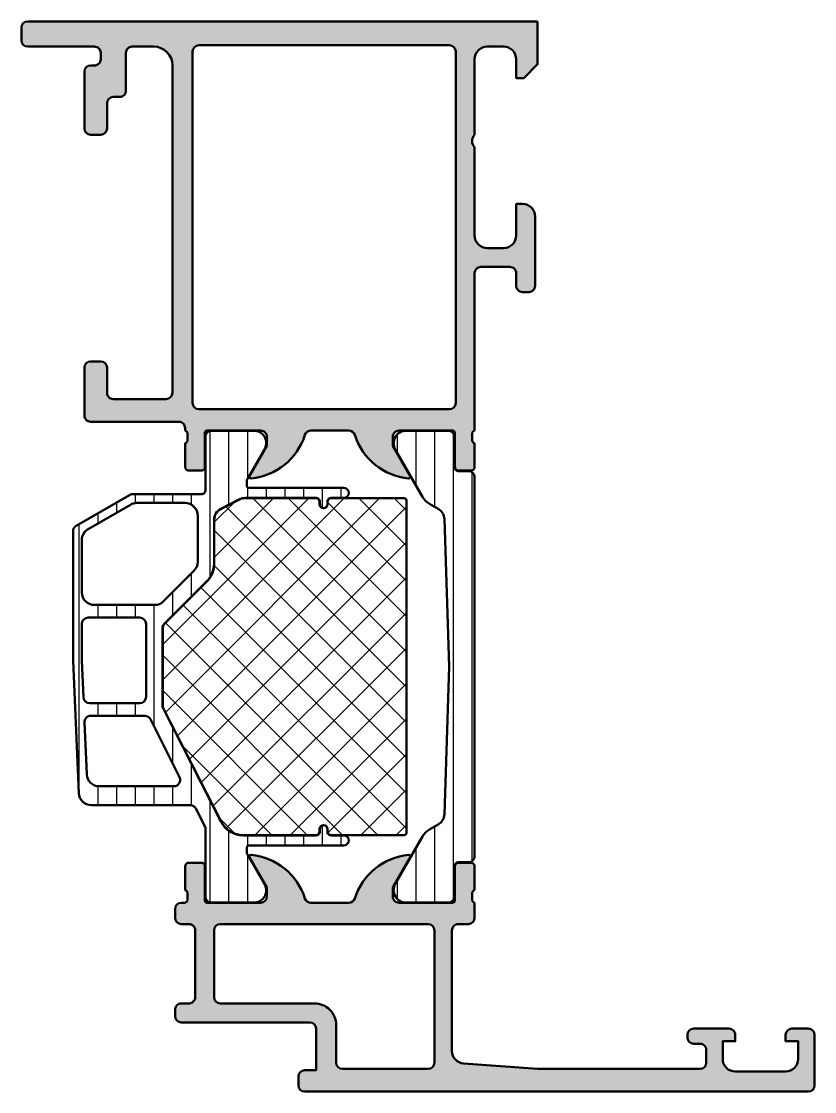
# Model space of a CAD drawing. Extents: x -15 to 48, y 0 to 85.
import ezdxf

# ---------------------------------------------------------------- set-up
doc = ezdxf.new("R2010")
doc.units = 0
for name, color, linetype, lineweight in [('0S-Alu contour', 7, 'Continuous', 50), ('0S-Alu hatch', 252, 'Continuous', 25), ('0S-Plastic contour', 254, 'Continuous', 50), ('0S-Plastic hatch', 253, 'Continuous', 25), ('0S-PT contour', 91, 'Continuous', 50), ('0S-PT hatch', 103, 'Continuous', 25)]:
    doc.layers.add(name, color=color, linetype=linetype, lineweight=lineweight)
pattern_1 = [(90, (0, 0), (-1.4859, 0), [])]

# ---------------------------------------------------------------- blocks, each defined once
blk = doc.blocks.new('357100__DD66930B_CD0A_41D8_B476_58E654B83F54_')
at = {"layer": '0S-Alu hatch'}
h = blk.add_hatch(color=256, dxfattribs=at)
edge = h.paths.add_edge_path()
edge.add_line((26.00010636341089, 84.99992460094055), (-14.49989363658911, 84.9999246009405))
edge.add_arc((-14.49989363658911, 84.49992460094049), 0.5, 90, 180)
edge.add_line((-14.99989363658911, 84.49992460094049), (-14.99989363658911, 83.49992460094055))
edge.add_arc((-14.49989363658911, 83.49992460094055), 0.5, 180, 270)
edge.add_line((-14.49989363658911, 82.99992460094055), (-9.199893636589117, 82.99992460094055))
edge.add_ellipse((-9.19989363658911, 82.49992460094055), major_axis=(-0.5, 0), ratio=1, start_angle=180, end_angle=270.0000000000008, ccw=False)
edge.add_line((-8.699893636589117, 82.49992460094055), (-8.699893636589117, 81.99992460094053))
edge.add_ellipse((-9.1998936365891, 81.99992460094049), major_axis=(-0.4999999999999841, 0), ratio=1, start_angle=89.99999999999818, end_angle=180, ccw=False)
edge.add_line((-9.199893636589117, 81.49992460094052), (-9.499893636589093, 81.49992460094052))
edge.add_arc((-9.499893636589093, 80.99992460094053), 0.5, 90, 180)
edge.add_line((-9.999893636589093, 80.99992460094053), (-9.999893636589105, 76.49992460094055))
edge.add_arc((-9.499893636589105, 76.49992460094055), 0.5, 180, 270)
edge.add_line((-9.499893636589105, 75.99992460094055), (-8.699893636589117, 75.99992460094055))
edge.add_arc((-8.69989363658911, 76.49992460094055), 0.5, 269.9999999999992, 360)
edge.add_line((-8.19989363658911, 76.49992460094055), (-8.19989363658911, 78.49992460094053))
edge.add_ellipse((-7.699893636589094, 78.49992460094053), major_axis=(-0.5000000000000151, 0), ratio=1, start_angle=270.00000000000256, end_angle=360, ccw=False)
edge.add_line((-7.699893636589116, 78.99992460094055), (-7.199893636589116, 78.99992460094055))
edge.add_arc((-7.199893636589102, 79.49992460094055), 0.5, 269.9999999999984, 360)
edge.add_line((-6.699893636589102, 79.49992460094055), (-6.699893636589095, 82.49992460094055))
edge.add_ellipse((-6.199893636589109, 82.49992460094055), major_axis=(-0.4999999999999858, 0), ratio=1, start_angle=269.9999999999984, end_angle=360, ccw=False)
edge.add_line((-6.199893636589095, 82.99992460094055), (-4.499893636589114, 82.99992460094055))
edge.add_ellipse((-4.499893636589122, 81.49992460094052), major_axis=(-1.500000000000013, 0), ratio=1, start_angle=180, end_angle=269.99999999999966, ccw=False)
edge.add_line((-2.999893636589114, 81.49992460094052), (-2.999893636589099, 55.49992460094053))
edge.add_ellipse((-3.499893636589106, 55.49992460094054), major_axis=(-0.5000000000000071, 0), ratio=1, start_angle=90, end_angle=180, ccw=False)
edge.add_line((-3.499893636589106, 54.99992460094053), (-7.699893636589109, 54.99992460094053))
edge.add_ellipse((-7.699893636589113, 55.49992460094053), major_axis=(-0.4999999999999929, 0), ratio=1, start_angle=0, end_angle=90.0000000000004, ccw=False)
edge.add_line((-8.19989363658911, 55.49992460094053), (-8.19989363658911, 57.49992460094053))
edge.add_arc((-8.699893636589122, 57.49992460094053), 0.5000000000000142, 0, 90)
edge.add_line((-8.699893636589122, 57.99992460094054), (-9.499893636589128, 57.99992460094054))
edge.add_arc((-9.499893636589128, 57.49992460094053), 0.5000000000000142, 90, 180)
edge.add_line((-9.999893636589142, 57.49992460094053), (-9.999893636589114, 53.69992460094052))
edge.add_arc((-9.499893636589114, 53.69992460094053), 0.5, 180, 270.0000000000008)
edge.add_line((-9.499893636589105, 53.19992460094053), (-2.499893636589114, 53.19992460094053))
edge.add_ellipse((-2.499893636589109, 52.69992460094054), major_axis=(-0.4999999999999929, 0), ratio=1, start_angle=180, end_angle=270.0000000000005, ccw=False)
edge.add_line((-1.999893636589114, 52.69992460094054), (-1.999893636589121, 52.49962871382433))
edge.add_ellipse((-2.078657906570549, 52.23235304302361), major_axis=(-0.278639721553986, 0), ratio=1, start_angle=178.8354106259022, end_angle=253.5801235805077, ccw=False)
edge.add_line((-1.800075742057877, 52.22668982458181), (-1.800075742057877, 51.7730958245818))
edge.add_ellipse((-2.078943837701035, 51.7674351651047), major_axis=(-0.2789255417371401, 0), ratio=1, start_angle=106.4245945553564, end_angle=181.1628700728938, ccw=False)
edge.add_line((-2.000076742057864, 51.49989182458178), (-2.000076742057864, 49.61988082457328))
edge.add_arc((-1.700076742057852, 49.61988082457328), 0.3000000000000114, 180, 270)
edge.add_line((-1.700076742057852, 49.31988082457327), (-0.7201024230150354, 49.31988082457327))
edge.add_arc((-0.7201024230150637, 49.61988082457326), 0.2999999999999829, 270.0000000000054, 360)
edge.add_line((-0.4201024230150808, 49.61988082457326), (-0.4201024230150808, 52.37987882457328))
edge.add_ellipse((-0.3001024230150728, 52.37987882457328), major_axis=(-0.1200000000000079, 0), ratio=1, start_angle=270.00000000000165, end_angle=360, ccw=False)
edge.add_line((-0.3001024230150762, 52.49987882457329), (3.999923257942143, 52.49987882457329))
edge.add_ellipse((3.999923257942148, 51.99987882457329), major_axis=(-0.4999999999999929, 0), ratio=1, start_angle=180, end_angle=270.0000000000006, ccw=False)
edge.add_line((4.499923257942143, 51.99987882457328), (4.499923257942143, 51.29987882457324))
edge.add_line((4.499923257942143, 51.29987882457324), (3.118427800319793, 48.90705850154571))
edge.add_arc((3.238043042590462, 48.83799860922156), 0.1381197846483, 150.0000000000043, 275.622577550795)
edge.add_arc((2.761700016768358, 53.67648768642077), 4.999999999999703, 275.6225775507939, 342.2520008957134)
edge.add_ellipse((7.999935467568842, 51.99991697154565), major_axis=(-0.5000000000002812, 0), ratio=1, start_angle=270.00000000000284, end_angle=342.2520008957115, ccw=False)
edge.add_line((7.999935467568818, 52.49991697154595), (11.00004532825464, 52.49991697154595))
edge.add_ellipse((11.00004532825464, 51.99991697154596), major_axis=(-0.4999999999999858, 0), ratio=1, start_angle=197.7484163560726, end_angle=269.99999999999983, ccw=False)
edge.add_arc((16.23826856942846, 53.67652583339376), 5.000000000000031, 197.7484163560697, 264.3774224492059)
edge.add_arc((15.76192554360635, 48.83803675619424), 0.1381197846483194, 264.3774224491908, 389.9999999999807)
edge.add_line((15.88154078587705, 48.90709664851836), (14.50004532825464, 51.29991697154595))
edge.add_line((14.50004532825464, 51.29991697154595), (14.50004532825464, 51.99991697154594))
edge.add_ellipse((15.00004532825463, 51.99991697154595), major_axis=(-0.4999999999999929, 0), ratio=1, start_angle=269.9999999999992, end_angle=360, ccw=False)
edge.add_line((15.00004532825464, 52.49991697154595), (19.30007100921186, 52.49991697154595))
edge.add_ellipse((19.30007100921186, 52.37991697154594), major_axis=(-0.1200000000000045, 0), ratio=1, start_angle=180, end_angle=270, ccw=False)
edge.add_line((19.42007100921187, 52.37991697154594), (19.42007100921187, 49.61991897154594))
edge.add_arc((19.72007100921188, 49.61991897154594), 0.3000000000000114, 180, 270)
edge.add_line((19.72007100921188, 49.31991897154593), (20.70004532825463, 49.31991897154593))
edge.add_arc((20.70004532825463, 49.61991897154594), 0.3000000000000114, 270.0000000000007, 360)
edge.add_line((21.00004532825464, 49.61991897154594), (21.00004532825464, 51.49992997155443))
edge.add_ellipse((21.07891242389785, 51.76747331207739), major_axis=(-0.2789255417371669, 0), ratio=1, start_angle=-1.1628700728890067, end_angle=73.57540544463922, ccw=False)
edge.add_line((20.80004432825466, 51.77313397155446), (20.80004432825466, 52.22672797155446))
edge.add_ellipse((21.07891728678492, 52.23236023897751), major_axis=(-0.2789298288741227, 0), ratio=1, start_angle=-73.5876940463574, end_angle=1.1570189082478919, ccw=False)
edge.add_line((21.00010636341089, 52.49992460094053), (21.00010636341089, 64.99992460094052))
edge.add_ellipse((21.50010636341089, 64.99992460094052), major_axis=(-0.4999999999999965, 0), ratio=1, start_angle=269.9999999999996, end_angle=360, ccw=False)
edge.add_line((21.5001063634109, 65.49992460094052), (23.8001063634109, 65.49992460094052))
edge.add_ellipse((23.8001063634109, 64.99992460094052), major_axis=(-0.5, 0), ratio=1, start_angle=180, end_angle=270.0000000000004, ccw=False)
edge.add_line((24.30010636341089, 64.99992460094052), (24.30010636341089, 63.99992460094051))
edge.add_arc((24.80010636341089, 63.99992460094053), 0.4999999999999965, 180, 270.0000000000008)
edge.add_line((24.8001063634109, 63.49992460094053), (25.30010636341089, 63.49992460094053))
edge.add_arc((25.30010636341089, 63.99992460094053), 0.5, 269.9999999999996, 360)
edge.add_line((25.80010636341089, 63.99992460094053), (25.8001063634109, 69.49992460094053))
edge.add_arc((24.8001063634109, 69.49992460094053), 1, 0, 90)
edge.add_line((24.8001063634109, 70.49992460094053), (24.30010636341089, 70.49992460094052))
edge.add_line((24.30010636341089, 70.49992460094052), (24.30010636341089, 67.99992460094053))
edge.add_ellipse((23.3001063634109, 67.99992460094052), major_axis=(-0.9999999999999928, 0), ratio=1, start_angle=89.9999999999996, end_angle=180, ccw=False)
edge.add_line((23.30010636341089, 66.99992460094053), (22.00010636341089, 66.99992460094053))
edge.add_ellipse((22.0001063634109, 67.99992460094055), major_axis=(-1.000000000000014, 0), ratio=1, start_angle=0, end_angle=89.9999999999992, ccw=False)
edge.add_line((21.00010636341089, 67.99992460094053), (21.00010636341089, 74.99992460094053))
edge.add_ellipse((21.52510636341089, 75.49992460094053), major_axis=(-0.7250000000000014, 0), ratio=1, start_angle=-43.6028189727034, end_angle=43.60281897270352, ccw=False)
edge.add_line((21.00010636341089, 75.99992460094053), (21.00010636341089, 81.99992460094053))
edge.add_ellipse((22.00010636341088, 81.99992460094055), major_axis=(-0.9999999999999928, 0), ratio=1, start_angle=269.9999999999996, end_angle=360, ccw=False)
edge.add_line((22.00010636341089, 82.99992460094053), (23.30010636341089, 82.99992460094053))
edge.add_ellipse((23.3001063634109, 81.99992460094055), major_axis=(-0.9999999999999857, 0), ratio=1, start_angle=180, end_angle=270.0000000000004, ccw=False)
edge.add_line((24.30010636341089, 81.99992460094053), (24.30010636341089, 80.49992460094053))
edge.add_line((24.30010636341089, 80.49992460094053), (24.90010636341089, 80.49992460094053))
edge.add_line((24.90010636341089, 80.49992460094053), (26.00010636341089, 81.59992460094054))
edge.add_line((26.00010636341089, 81.59992460094054), (26.00010636341089, 84.99992460094055))
edge = h.paths.add_edge_path()
edge.add_line((-0.8998936365891054, 83.09992460094054), (19.00010636341089, 83.09992460094054))
edge.add_ellipse((19.00010636341089, 82.59992460094053), major_axis=(-0.5, 0), ratio=1, start_angle=180, end_angle=270, ccw=False)
edge.add_line((19.50010636341089, 82.59992460094053), (19.50010636341088, 54.69992460094053))
edge.add_ellipse((19.00010636341088, 54.69992460094053), major_axis=(-0.5, 0), ratio=1, start_angle=90, end_angle=180, ccw=False)
edge.add_line((19.00010636341088, 54.19992460094054), (-0.8998936365890983, 54.19992460094054))
edge.add_ellipse((-0.8998936365890983, 54.69992460094053), major_axis=(-0.5, 0), ratio=1, start_angle=0, end_angle=90, ccw=False)
edge.add_line((-1.399893636589091, 54.69992460094053), (-1.399893636589105, 82.59992460094053))
edge.add_ellipse((-0.8998936365891054, 82.59992460094053), major_axis=(-0.5, 0), ratio=1, start_angle=270, end_angle=360, ccw=False)
at = {"layer": '0S-Alu contour', "color": 7}
for points in [[(-14.99989363658911, 84.49992460094049), (-14.99989363658911, 83.49992460094055)], [(26.00010636341089, 84.99992460094055), (-14.49989363658911, 84.9999246009405)], [(24.30010636341089, 81.99992460094053), (24.30010636341089, 80.49992460094053), (24.90010636341089, 80.49992460094053), (26.00010636341089, 81.59992460094054), (26.00010636341089, 84.99992460094055)], [(-14.49989363658911, 82.99992460094055), (-9.199893636589117, 82.99992460094055)], [(-8.699893636589117, 82.49992460094055), (-8.699893636589117, 81.99992460094053)], [(-6.699893636589102, 79.49992460094055), (-6.699893636589095, 82.49992460094055)], [(-6.199893636589095, 82.99992460094055), (-4.499893636589114, 82.99992460094055)], [(-1.399893636589091, 54.69992460094053), (-1.399893636589105, 82.59992460094053)], [(-0.8998936365891054, 83.09992460094054), (19.00010636341089, 83.09992460094054)], [(19.50010636341089, 82.59992460094053), (19.50010636341088, 54.69992460094053)], [(22.00010636341089, 82.99992460094053), (23.30010636341089, 82.99992460094053)], [(21.00010636341089, 75.99992460094053), (21.00010636341089, 81.99992460094053)], [(-9.999893636589093, 80.99992460094053), (-9.999893636589105, 76.49992460094055)], [(-9.199893636589117, 81.49992460094052), (-9.499893636589093, 81.49992460094052)], [(-2.999893636589114, 81.49992460094052), (-2.999893636589099, 55.49992460094053)], [(-8.19989363658911, 76.49992460094055), (-8.19989363658911, 78.49992460094053)], [(-7.699893636589116, 78.99992460094055), (-7.199893636589116, 78.99992460094055)], [(-9.499893636589105, 75.99992460094055), (-8.699893636589117, 75.99992460094055)], [(21.00010636341089, 67.99992460094053), (21.00010636341089, 74.99992460094053)], [(24.8001063634109, 70.49992460094053), (24.30010636341089, 70.49992460094052), (24.30010636341089, 67.99992460094053)], [(25.80010636341089, 63.99992460094053), (25.8001063634109, 69.49992460094053)], [(23.30010636341089, 66.99992460094053), (22.00010636341089, 66.99992460094053)], [(21.5001063634109, 65.49992460094052), (23.8001063634109, 65.49992460094052)], [(21.00010636341089, 52.49992460094053), (21.00010636341089, 64.99992460094052)], [(24.30010636341089, 64.99992460094052), (24.30010636341089, 63.99992460094051)], [(24.8001063634109, 63.49992460094053), (25.30010636341089, 63.49992460094053)], [(-8.699893636589122, 57.99992460094054), (-9.499893636589128, 57.99992460094054)], [(-9.999893636589142, 57.49992460094053), (-9.999893636589114, 53.69992460094052)], [(-8.19989363658911, 55.49992460094053), (-8.19989363658911, 57.49992460094053)], [(-3.499893636589106, 54.99992460094053), (-7.699893636589109, 54.99992460094053)], [(19.00010636341088, 54.19992460094054), (-0.8998936365890985, 54.19992460094054)], [(-9.499893636589105, 53.19992460094053), (-2.499893636589114, 53.19992460094053)], [(-1.999893636589114, 52.69992460094054), (-1.999893636589121, 52.49962871382433)], [(-1.800075742057877, 52.22668982458181), (-1.800075742057877, 51.7730958245818)], [(-0.4201024230150808, 49.61988082457326), (-0.4201024230150808, 52.37987882457328)], [(-0.3001024230150762, 52.49987882457329), (3.999923257942143, 52.49987882457329)], [(4.499923257942143, 51.99987882457328), (4.499923257942143, 51.29987882457324), (3.118427800319793, 48.90705850154571)], [(7.999935467568818, 52.49991697154595), (11.00004532825464, 52.49991697154595)], [(15.88154078587705, 48.90709664851836), (14.50004532825464, 51.29991697154595), (14.50004532825464, 51.99991697154594)], [(15.00004532825464, 52.49991697154595), (19.30007100921186, 52.49991697154595)], [(19.42007100921187, 52.37991697154594), (19.42007100921187, 49.61991897154594)], [(20.80004432825466, 51.77313397155446), (20.80004432825466, 52.22672797155446)], [(-2.000076742057864, 51.49989182458178), (-2.000076742057864, 49.61988082457328)], [(21.00004532825464, 49.61991897154594), (21.00004532825464, 51.49992997155443)], [(-1.700076742057852, 49.31988082457327), (-0.7201024230150354, 49.31988082457327)], [(19.72007100921188, 49.31991897154593), (20.70004532825463, 49.31991897154593)]]:
    blk.add_lwpolyline(points, dxfattribs=at)
for centre, radius, start, end in [((-14.49989363658911, 84.49992460094049), 0.5, 90, 180), ((-14.49989363658911, 83.49992460094055), 0.5, 180, 270), ((-9.499893636589093, 80.99992460094053), 0.5, 90, 180), ((-7.199893636589102, 79.49992460094055), 0.5, 269.9999999999984, 0), ((-9.499893636589105, 76.49992460094055), 0.5, 180, 270), ((-8.69989363658911, 76.49992460094055), 0.5, 269.9999999999992, 0), ((24.8001063634109, 69.49992460094053), 1, 0, 90), ((24.80010636341089, 63.99992460094053), 0.4999999999999965, 180, 270.0000000000008), ((25.30010636341089, 63.99992460094053), 0.5, 269.9999999999996, 0), ((-9.499893636589128, 57.49992460094053), 0.5000000000000142, 90, 180), ((-8.699893636589122, 57.49992460094053), 0.5000000000000142, 0, 90), ((-9.499893636589114, 53.69992460094053), 0.5, 180, 270.0000000000008), ((2.761700016768358, 53.67648768642077), 4.999999999999703, 275.6225775507939, 342.2520008957134), ((16.23826856942846, 53.67652583339376), 5.000000000000031, 197.7484163560697, 264.3774224492059), ((-1.700076742057852, 49.61988082457328), 0.3000000000000114, 180, 270), ((-0.7201024230150637, 49.61988082457326), 0.2999999999999829, 270.0000000000054, 0), ((19.72007100921188, 49.61991897154594), 0.3000000000000114, 180, 270), ((20.70004532825463, 49.61991897154594), 0.3000000000000114, 270.0000000000007, 0), ((3.238043042590462, 48.83799860922156), 0.1381197846483, 150.0000000000043, 275.622577550795), ((15.76192554360635, 48.83803675619424), 0.1381197846483194, 264.3774224491908, 29.99999999998067)]:
    blk.add_arc(centre, radius, start, end, dxfattribs=at)
at = {"layer": '0S-Alu contour', "color": 7, "extrusion": (0, 0, -1)}
for centre, radius, start, end in [((9.19989363658911, 82.49992460094055), 0.5, 89.9999999999992, 180), ((6.199893636589109, 82.49992460094055), 0.4999999999999858, 0, 90.0000000000016), ((4.499893636589122, 81.49992460094052), 1.500000000000014, 90.00000000000033, 180), ((0.8998936365891054, 82.59992460094053), 0.5, 0, 90), ((-19.00010636341089, 82.59992460094053), 0.5, 90, 180), ((-22.00010636341088, 81.99992460094055), 0.9999999999999928, 0, 90.0000000000004), ((-23.3001063634109, 81.99992460094055), 0.9999999999999857, 89.99999999999959, 180), ((9.1998936365891, 81.99992460094049), 0.4999999999999841, 180, 270.0000000000018), ((7.699893636589094, 78.49992460094053), 0.5000000000000151, 0, 89.99999999999746), ((-21.52510636341089, 75.49992460094053), 0.7250000000000015, 316.3971810272965, 43.6028189727035), ((-22.0001063634109, 67.99992460094055), 1.000000000000014, 270.0000000000008, 0), ((-23.3001063634109, 67.99992460094052), 0.9999999999999928, 180, 270.0000000000004), ((-21.50010636341089, 64.99992460094052), 0.4999999999999965, 0, 90.0000000000004), ((-23.8001063634109, 64.99992460094052), 0.5, 89.99999999999959, 180), ((7.699893636589113, 55.49992460094053), 0.4999999999999929, 269.9999999999996, 0), ((3.499893636589106, 55.49992460094054), 0.5000000000000071, 180, 270), ((0.8998936365890983, 54.69992460094053), 0.5, 270, 0), ((-19.00010636341088, 54.69992460094053), 0.5, 180, 270), ((2.499893636589109, 52.69992460094054), 0.4999999999999929, 89.99999999999947, 180), ((2.078657906570549, 52.23235304302361), 0.278639721553986, 106.4198764194923, 181.1645893740978), ((0.3001024230150728, 52.37987882457328), 0.1200000000000079, 0, 89.99999999999834), ((-3.999923257942148, 51.99987882457329), 0.4999999999999929, 89.99999999999939, 180), ((-7.999935467568842, 51.99991697154565), 0.5000000000002812, 17.74799910428849, 89.99999999999714), ((-11.00004532825464, 51.99991697154596), 0.4999999999999858, 90.00000000000018, 162.2515836439274), ((-15.00004532825463, 51.99991697154595), 0.4999999999999929, 0, 90.00000000000081), ((-19.30007100921186, 52.37991697154594), 0.1200000000000045, 90, 180), ((-21.07891728678492, 52.23236023897751), 0.2789298288741227, 358.8429810917521, 73.5876940463574), ((2.078943837701035, 51.7674351651047), 0.2789255417371401, 178.8371299271062, 253.5754054446436), ((-21.07891242389785, 51.76747331207739), 0.2789255417371669, 286.4245945553608, 1.162870072889045)]:
    blk.add_arc(centre, radius, start, end, dxfattribs=at)
blk = doc.blocks.new('345330__4D8AAA7A_143F_4A86_B534_A3B412349FB0_')
at = {"layer": '0S-Alu hatch'}
h = blk.add_hatch(color=256, dxfattribs=at)
edge = h.paths.add_edge_path()
edge.add_arc((-2.299999997731219, 5.999954324626699), 0.5, 180, 270)
edge.add_line((-2.299999997731219, 5.499954324626699), (7.900000002268782, 5.499954324626699))
edge.add_ellipse((7.900000002268781, 4.999954324626698), major_axis=(-0.5000000000000009, 0), ratio=1, start_angle=180, end_angle=269.9999999999999, ccw=False)
edge.add_line((8.400000002268783, 4.999954324626699), (8.400000002268769, 1.699954324626716))
edge.add_line((8.400000002268769, 1.699954324626716), (7.500000002268762, 1.699954324626688))
edge.add_arc((7.500000002268762, 1.199954324626702), 0.4999999999999858, 90, 180)
edge.add_line((7.000000002268777, 1.199954324626702), (7.000000002268777, 0.4999543246266996))
edge.add_arc((7.500000002268784, 0.4999543246267067), 0.5000000000000071, 180, 269.9999999999992)
edge.add_line((7.500000002268777, -4.56753733005e-05), (47.50000000226878, -4.56753733005e-05))
edge.add_arc((47.50000000226878, 0.4999543246267013), 0.5000000000000018, 270, 360)
edge.add_line((48.00000000226877, 0.4999543246267013), (48.00000000226877, 4.499954324626699))
edge.add_arc((47.50000000226878, 4.499954324626701), 0.5, 0, 90)
edge.add_line((47.50000000226878, 4.999954324626701), (46.20000000226877, 4.999954324626699))
edge.add_arc((46.20000000226878, 4.499954324626703), 0.4999999999999965, 90.00000000000081, 180)
edge.add_line((45.70000000226878, 4.499954324626703), (45.70000000226878, 3.999954324626699))
edge.add_line((45.70000000226878, 3.999954324626699), (46.70000000226878, 3.999954324626699))
edge.add_line((46.70000000226878, 3.999954324626699), (46.70000000226878, 2.599954324626708))
edge.add_ellipse((45.70000000226879, 2.599954324626704), major_axis=(-0.9999999999999928, 0), ratio=1, start_angle=90, end_angle=180, ccw=False)
edge.add_line((45.70000000226879, 1.599954324626708), (41.70000000226878, 1.599954324626708))
edge.add_ellipse((41.70000000226877, 2.5999543246267), major_axis=(-0.999999999999992, 0), ratio=1, start_angle=0, end_angle=90.0000000000004, ccw=False)
edge.add_line((40.70000000226878, 2.599954324626699), (40.70000000226878, 3.999954324626699))
edge.add_line((40.70000000226878, 3.999954324626699), (41.70000000226878, 3.999954324626699))
edge.add_line((41.70000000226878, 3.999954324626699), (41.70000000226878, 4.499954324626699))
edge.add_arc((41.20000000226879, 4.499954324626692), 0.4999999999999929, 0, 90.00000000000081)
edge.add_line((41.20000000226878, 4.999954324626685), (38.40000000226878, 4.999954324626713))
edge.add_arc((38.4000000022688, 4.499954324626699), 0.5000000000000142, 90.0000000000016, 180)
edge.add_line((37.90000000226878, 4.499954324626699), (37.90000000226878, 4.299954324626696))
edge.add_arc((38.40000000226878, 4.299954324626696), 0.5, 180, 270)
edge.add_line((38.40000000226878, 3.799954324626696), (38.90000000226878, 3.799954324626696))
edge.add_ellipse((38.90000000226879, 3.299954324626702), major_axis=(-0.4999999999999947, 0), ratio=1, start_angle=180, end_angle=270.0000000000008, ccw=False)
edge.add_line((39.40000000226878, 3.299954324626696), (39.40000000226878, 2.299954324626696))
edge.add_ellipse((38.90000000226878, 2.299954324626717), major_axis=(-0.5000000000000071, 0), ratio=1, start_angle=90, end_angle=180, ccw=False)
edge.add_line((38.90000000226878, 1.79995432462671), (26.00000000226871, 1.799954324626725))
edge.add_line((26.00000000226871, 1.799954324626725), (20.12666855923272, 2.231816930732279))
edge.add_ellipse((20.20000000226877, 3.229124556022594), major_axis=(-0.9999999999999788, 0), ratio=1, start_angle=0, end_angle=85.7946429982913, ccw=False)
edge.add_line((19.20000000226879, 3.229124556022593), (19.20000000226877, 12.79995432462669))
edge.add_ellipse((19.7000000022688, 12.79995432462668), major_axis=(-0.5000000000000285, 0), ratio=1, start_angle=269.9999999999984, end_angle=360, ccw=False)
edge.add_line((19.70000000226881, 13.29995432462671), (20.5000000022688, 13.29995432462671))
edge.add_arc((20.50000000226879, 13.79995432462671), 0.4999999999999965, 270.0000000000012, 360)
edge.add_line((21.00000000226879, 13.79995432462671), (21.00000000226879, 14.99999999690097))
edge.add_ellipse((21.07883644970615, 15.26752059192881), major_axis=(-0.2788950594911843, 0), ratio=1, start_angle=-1.1645893740972042, end_angle=73.58012358050638, ccw=False)
edge.add_line((20.799999, 15.27318899999148), (20.799999, 15.72678299999149))
edge.add_ellipse((21.07886709564317, 15.73244365946855), major_axis=(-0.2789255417371436, 0), ratio=1, start_angle=-73.57540544464308, end_angle=1.1628700728883814, ccw=False)
edge.add_line((20.99999999999999, 15.99998699999149), (21, 17.87999799999999))
edge.add_arc((20.7, 17.879998), 0.3000000000000007, 0, 90)
edge.add_line((20.7, 18.179998), (19.72002568095722, 18.179998))
edge.add_arc((19.72002568095722, 17.87999799999999), 0.3000000000000114, 90.00000000000067, 180)
edge.add_line((19.42002568095721, 17.87999799999999), (19.42002568095722, 15.12))
edge.add_ellipse((19.30002568095722, 15.11999999999999), major_axis=(-0.120000000000001, 0), ratio=1, start_angle=90, end_angle=180, ccw=False)
edge.add_line((19.30002568095721, 14.99999999999999), (15.00000000000001, 15))
edge.add_ellipse((15, 15.5), major_axis=(-0.5000000000000018, 0), ratio=1, start_angle=0, end_angle=90.00000000000063, ccw=False)
edge.add_line((14.5, 15.5), (14.49999999999999, 16.19999999999999))
edge.add_line((14.49999999999999, 16.19999999999999), (15.88149545762236, 18.59282032302756))
edge.add_arc((15.7618802153517, 18.66188021535171), 0.1381197846482991, 329.999999999999, 455.6225775507923)
edge.add_arc((16.23822324117372, 13.82339113815215), 5.000000000000035, 95.62257755079254, 162.2515836439288)
edge.add_ellipse((10.99999999999992, 15.49999999999996), major_axis=(-0.4999999999999589, 0), ratio=1, start_angle=90.00000000000978, end_angle=162.2515836439403, ccw=False)
edge.add_line((11, 15), (8.000000000000007, 14.99999999999999))
edge.add_ellipse((8.000000000000021, 15.50000000000005), major_axis=(-0.5000000000000658, 0), ratio=1, start_angle=17.748416356069697, end_angle=89.9999999999983, ccw=False)
edge.add_arc((2.761776758826194, 13.82339113815223), 4.99999999999996, 17.74841635607022, 84.37742244920626)
edge.add_arc((3.238119784648304, 18.6618802153517), 0.1381197846483025, 84.37742244920538, 209.999999999995)
edge.add_line((3.118504542377632, 18.59282032302755), (4.499999999999992, 16.19999999999999))
edge.add_line((4.499999999999992, 16.19999999999999), (4.499999999999992, 15.50000000000002))
edge.add_ellipse((3.999999999999976, 15.50000000000001), major_axis=(-0.500000000000016, 0), ratio=1, start_angle=90.00000000000182, end_angle=180, ccw=False)
edge.add_line((3.999999999999992, 15), (-0.3000103641063774, 15))
edge.add_ellipse((-0.3000103641063769, 15.12), major_axis=(-0.1200000000000045, 0), ratio=1, start_angle=0, end_angle=89.99999999999977, ccw=False)
edge.add_line((-0.420010364106382, 15.12), (-0.4200103641063464, 17.88003574261858))
edge.add_arc((-0.720010364106372, 17.88003574261856), 0.3000000000000256, 0, 90.00000000000541)
edge.add_line((-0.7200103641064004, 18.18003574261858), (-1.699984683149146, 18.18003574261859))
edge.add_arc((-1.699984683149125, 17.88003574261857), 0.3000000000000185, 90.00000000000406, 180)
edge.add_line((-1.999984683149143, 17.88003574261857), (-1.999984683149165, 16.00002474261007))
edge.add_ellipse((-2.078851778792339, 15.73248140208711), major_axis=(-0.2789255417371697, 0), ratio=1, start_angle=178.8371299271148, end_angle=253.57540544464518, ccw=False)
edge.add_line((-1.79998368314915, 15.72682074261006), (-1.79998368314915, 15.2732267426101))
edge.add_ellipse((-2.078883394668602, 15.26752665095756), major_axis=(-0.2789579540548727, 0), ratio=1, start_angle=106.4261227247847, end_angle=181.1708356793903, ccw=False)
edge.add_line((-1.999999997731237, 14.99995432462671), (-2.299999997731219, 14.99995432462671))
edge.add_arc((-2.299999997731212, 14.4999543246267), 0.5000000000000071, 90.00000000000081, 180)
edge.add_line((-2.799999997731219, 14.4999543246267), (-2.799999997731205, 13.79995432462669))
edge.add_arc((-2.299999997731227, 13.79995432462669), 0.4999999999999787, 180, 269.9999999999992)
edge.add_line((-2.299999997731234, 13.29995432462671), (-1.699999997731225, 13.29995432462671))
edge.add_ellipse((-1.699999997731224, 12.79995432462672), major_axis=(-0.4999999999999841, 0), ratio=1, start_angle=180, end_angle=270.0000000000001, ccw=False)
edge.add_line((-1.199999997731239, 12.79995432462672), (-1.199999997731211, 7.499954324626713))
edge.add_ellipse((-1.699999997731239, 7.499954324626727), major_axis=(-0.5000000000000283, 0), ratio=1, start_angle=89.9999999999967, end_angle=180, ccw=False)
edge.add_line((-1.699999997731268, 6.999954324626699), (-2.299999997731234, 6.999954324626699))
edge.add_arc((-2.299999997731248, 6.499954324626713), 0.4999999999999858, 89.99999999999837, 180)
edge.add_line((-2.799999997731234, 6.499954324626713), (-2.799999997731219, 5.999954324626699))
edge = h.paths.add_edge_path()
edge.add_line((0.8000000022687601, 13.29995432462671), (17.30000000226878, 13.29995432462669))
edge.add_ellipse((17.30000000226878, 12.79995432462669), major_axis=(-0.5, 0), ratio=1, start_angle=180, end_angle=270, ccw=False)
edge.add_line((17.80000000226878, 12.79995432462669), (17.80000000226878, 2.299954324626696))
edge.add_ellipse((17.30000000226878, 2.299954324626696), major_axis=(-0.5, 0), ratio=1, start_angle=90, end_angle=180, ccw=False)
edge.add_line((17.30000000226878, 1.799954324626696), (10.50000000226879, 1.799954324626696))
edge.add_ellipse((10.50000000226879, 2.29995432462671), major_axis=(-0.5000000000000142, 0), ratio=1, start_angle=0, end_angle=90, ccw=False)
edge.add_line((10.00000000226878, 2.29995432462671), (10.00000000226879, 5.299954324626702))
edge.add_arc((8.300000002268796, 5.299954324626702), 1.699999999999995, 0, 90.00000000000024)
edge.add_line((8.300000002268789, 6.999954324626699), (0.8000000022687743, 6.999954324626713))
edge.add_ellipse((0.8000000022687743, 7.499954324626713), major_axis=(-0.5, 0), ratio=1, start_angle=0, end_angle=90, ccw=False)
edge.add_line((0.3000000022687743, 7.499954324626713), (0.3000000022687601, 12.7999543246267))
edge.add_ellipse((0.8000000022687672, 12.7999543246267), major_axis=(-0.5000000000000071, 0), ratio=1, start_angle=270.0000000000008, end_angle=360, ccw=False)
at = {"layer": '0S-Alu contour', "color": 7}
for points in [[(-1.999984683149143, 17.88003574261857), (-1.999984683149165, 16.00002474261007)], [(-0.7200103641064004, 18.18003574261858), (-1.699984683149146, 18.18003574261859)], [(-0.420010364106382, 15.12), (-0.4200103641063464, 17.88003574261858)], [(3.118504542377632, 18.59282032302755), (4.499999999999992, 16.19999999999999), (4.499999999999992, 15.50000000000002)], [(14.5, 15.5), (14.49999999999999, 16.19999999999999), (15.88149545762236, 18.59282032302756)], [(19.42002568095721, 17.87999799999999), (19.42002568095722, 15.12)], [(20.7, 18.179998), (19.72002568095722, 18.179998)], [(20.99999999999999, 15.99998699999149), (21, 17.87999799999999)], [(-1.79998368314915, 15.72682074261006), (-1.79998368314915, 15.2732267426101)], [(20.799999, 15.27318899999148), (20.799999, 15.72678299999149)], [(-2.799999997731219, 14.4999543246267), (-2.799999997731205, 13.79995432462669)], [(-1.999999997731237, 14.99995432462671), (-2.299999997731219, 14.99995432462671)], [(3.999999999999992, 15), (-0.3000103641063774, 15)], [(11, 15), (8.000000000000007, 14.99999999999999)], [(19.30002568095721, 14.99999999999999), (15.00000000000001, 15)], [(21.00000000226879, 13.79995432462671), (21.00000000226879, 14.99999999690097)], [(-2.299999997731234, 13.29995432462671), (-1.699999997731225, 13.29995432462671)], [(-1.199999997731239, 12.79995432462672), (-1.199999997731211, 7.499954324626713)], [(0.3000000022687743, 7.499954324626713), (0.3000000022687601, 12.7999543246267)], [(0.8000000022687601, 13.29995432462671), (17.30000000226878, 13.29995432462669)], [(17.80000000226878, 12.79995432462669), (17.80000000226878, 2.299954324626696)], [(19.20000000226879, 3.229124556022593), (19.20000000226877, 12.79995432462669)], [(19.70000000226881, 13.29995432462671), (20.5000000022688, 13.29995432462671)], [(-1.699999997731268, 6.999954324626699), (-2.299999997731234, 6.999954324626699)], [(8.300000002268789, 6.999954324626699), (0.8000000022687741, 6.999954324626713)], [(-2.799999997731234, 6.499954324626713), (-2.799999997731219, 5.999954324626699)], [(-2.299999997731219, 5.499954324626699), (7.900000002268782, 5.499954324626699)], [(10.00000000226878, 2.29995432462671), (10.00000000226879, 5.299954324626702)], [(8.400000002268783, 4.999954324626699), (8.400000002268769, 1.699954324626716), (7.500000002268762, 1.699954324626688)], [(37.90000000226878, 4.499954324626699), (37.90000000226878, 4.299954324626696)], [(41.20000000226878, 4.999954324626685), (38.40000000226878, 4.999954324626713)], [(40.70000000226878, 2.599954324626699), (40.70000000226878, 3.999954324626699), (41.70000000226878, 3.999954324626699), (41.70000000226878, 4.499954324626699)], [(45.70000000226878, 4.499954324626703), (45.70000000226878, 3.999954324626699), (46.70000000226878, 3.999954324626699), (46.70000000226878, 2.599954324626708)], [(47.50000000226878, 4.999954324626701), (46.20000000226877, 4.999954324626699)], [(48.00000000226877, 0.4999543246267013), (48.00000000226877, 4.499954324626699)], [(38.40000000226878, 3.799954324626696), (38.90000000226878, 3.799954324626696)], [(39.40000000226878, 3.299954324626696), (39.40000000226878, 2.299954324626696)], [(17.30000000226878, 1.799954324626696), (10.50000000226879, 1.799954324626696)], [(38.90000000226878, 1.79995432462671), (26.00000000226871, 1.799954324626725), (20.12666855923272, 2.231816930732279)], [(7.000000002268777, 1.199954324626702), (7.000000002268777, 0.4999543246266996)], [(45.70000000226879, 1.599954324626708), (41.70000000226878, 1.599954324626708)], [(7.500000002268777, -4.56753733005e-05), (47.50000000226878, -4.56753733005e-05)]]:
    blk.add_lwpolyline(points, dxfattribs=at)
for centre, radius, start, end in [((3.238119784648304, 18.6618802153517), 0.1381197846483025, 84.37742244920538, 209.999999999995), ((2.761776758826194, 13.82339113815223), 4.99999999999996, 17.74841635607022, 84.37742244920626), ((16.23822324117372, 13.82339113815215), 5.000000000000035, 95.62257755079254, 162.2515836439288), ((15.7618802153517, 18.66188021535171), 0.1381197846482991, 329.999999999999, 95.62257755079234), ((-1.699984683149125, 17.88003574261857), 0.3000000000000185, 90.00000000000406, 180), ((-0.720010364106372, 17.88003574261856), 0.3000000000000256, 0, 90.00000000000541), ((19.72002568095722, 17.87999799999999), 0.3000000000000114, 90.00000000000067, 180), ((20.7, 17.879998), 0.3000000000000007, 0, 90), ((-2.299999997731212, 14.4999543246267), 0.5000000000000071, 90.00000000000081, 180), ((-2.299999997731227, 13.79995432462669), 0.4999999999999787, 180, 269.9999999999992), ((20.50000000226879, 13.79995432462671), 0.4999999999999965, 270.0000000000012, 0), ((-2.299999997731248, 6.499954324626713), 0.4999999999999858, 89.99999999999837, 180), ((8.300000002268796, 5.299954324626702), 1.699999999999995, 0, 90.00000000000024), ((-2.299999997731219, 5.999954324626699), 0.5, 180, 270), ((38.4000000022688, 4.499954324626699), 0.5000000000000142, 90.0000000000016, 180), ((38.40000000226878, 4.299954324626696), 0.5, 180, 270), ((41.20000000226879, 4.499954324626692), 0.4999999999999929, 0, 90.00000000000081), ((46.20000000226878, 4.499954324626703), 0.4999999999999965, 90.00000000000081, 180), ((47.50000000226878, 4.499954324626701), 0.5, 0, 90), ((7.500000002268762, 1.199954324626702), 0.4999999999999858, 90, 180), ((7.500000002268784, 0.4999543246267067), 0.5000000000000071, 180, 269.9999999999992), ((47.50000000226878, 0.4999543246267013), 0.5000000000000018, 270, 0)]:
    blk.add_arc(centre, radius, start, end, dxfattribs=at)
at = {"layer": '0S-Alu contour', "color": 7, "extrusion": (0, 0, -1)}
for centre, radius, start, end in [((2.078851778792339, 15.73248140208711), 0.2789255417371697, 106.4245945553548, 181.1628700728853), ((-3.999999999999976, 15.50000000000001), 0.500000000000016, 180, 269.9999999999982), ((-8.000000000000021, 15.50000000000005), 0.5000000000000658, 270.0000000000017, 342.2515836439303), ((-10.99999999999992, 15.49999999999996), 0.4999999999999589, 197.7484163560598, 269.9999999999902), ((-15, 15.5), 0.5000000000000018, 269.9999999999994, 0), ((-21.07886709564317, 15.73244365946855), 0.2789255417371436, 358.8371299271116, 73.57540544464322), ((2.078883394668602, 15.26752665095756), 0.2789579540548727, 178.8291643206097, 253.5738772752153), ((0.3000103641063769, 15.12), 0.1200000000000045, 270.0000000000002, 0), ((-19.30002568095722, 15.11999999999999), 0.120000000000001, 180, 270), ((-21.07883644970615, 15.26752059192881), 0.2788950594911843, 286.4198764194936, 1.164589374097237), ((1.699999997731224, 12.79995432462672), 0.4999999999999841, 89.99999999999991, 180), ((-0.8000000022687672, 12.7999543246267), 0.5000000000000071, 0, 89.9999999999992), ((-17.30000000226878, 12.79995432462669), 0.5, 90, 180), ((-19.7000000022688, 12.79995432462668), 0.5000000000000285, 0, 90.0000000000016), ((1.699999997731239, 7.499954324626727), 0.5000000000000283, 180, 270.0000000000033), ((-0.8000000022687743, 7.499954324626713), 0.5, 270, 0), ((-7.900000002268781, 4.999954324626698), 0.5000000000000009, 90.0000000000001, 180), ((-38.90000000226879, 3.299954324626702), 0.4999999999999947, 89.9999999999992, 180), ((-20.20000000226877, 3.229124556022594), 0.9999999999999788, 274.2053570017087, 0), ((-41.70000000226877, 2.5999543246267), 0.999999999999992, 269.9999999999996, 0), ((-45.70000000226879, 2.599954324626704), 0.9999999999999928, 180, 270), ((-10.50000000226879, 2.29995432462671), 0.5000000000000142, 270, 0), ((-17.30000000226878, 2.299954324626696), 0.5, 180, 270), ((-38.90000000226878, 2.299954324626717), 0.5000000000000071, 180, 270)]:
    blk.add_arc(centre, radius, start, end, dxfattribs=at)
blk = doc.blocks.new('244381__E14C4DAB_2936_4FAC_96CA_BA2B22EE0572___BB3AE65B_B4D3_4299_A65D_F165C3F21C89_')
at = {"layer": '0S-Plastic hatch'}
h = blk.add_hatch(dxfattribs=at)
h.set_pattern_fill('ANSI31', color=256, scale=0.4680000000000001, angle=45, style=0)
h.set_pattern_definition(pattern_1)
edge = h.paths.add_edge_path()
edge.add_line((-6.415970436409914, 47.38300507249983), (-10.64994503262529, 44.93851869963278))
edge.add_arc((-10.39994503262541, 44.50550599774039), 0.5000000000000941, 119.9999999999768, 180)
edge.add_line((-10.89994503262551, 44.50550599774039), (-10.89994503262551, 34.20187514482569))
edge.add_line((-10.89994503262551, 34.20187514482569), (-10.44170151195215, 23.70637298324209))
edge.add_arc((-9.442653290370458, 23.74999237060745), 0.9999999999998387, 182.5000000000017, 270.0000000000061)
edge.add_line((-9.442653290370352, 22.74999237060761), (-1.582449368332795, 22.7499923706076))
edge.add_ellipse((-1.582449368332762, 22.24999237060778), major_axis=(-0.4999999999998224, 0), ratio=1, start_angle=207.0072193886976, end_angle=270.0000000000038, ccw=False)
edge.add_line((-1.136974711653984, 22.47704375302318), (-0.4219590108659972, 21.07418343814556))
edge.add_ellipse((-0.6892438048734401, 20.93795260869634), major_axis=(-0.3000000000000417, 0), ratio=1, start_angle=179.9920113084649, end_angle=207.0072193886795, ccw=False)
edge.add_line((-0.3892438077894624, 20.93791078000541), (-0.3900006170636843, 15.50999098766913))
edge.add_arc((0.1099953603749313, 15.50998834804405), 0.4999959774455833, 179.9996975182267, 270.0003024811859)
edge.add_line((0.1099980000000044, 15.00999237060544), (3.586539498099476, 15.00999237060544))
edge.add_arc((3.444228849108128, 15.99981044532829), 0.9999960709244732, 278.1816080518995, 392.7270160998407)
edge.add_line((4.285481498099471, 16.54044537060544), (2.966964645140826, 18.82418386359544))
edge.add_ellipse((3.399977361871231, 19.07418383789501), major_axis=(-0.5000000000000293, 0), ratio=1, start_angle=0.001175055589214935, end_angle=29.999996599344, ccw=False)
edge.add_line((2.899977361976354, 19.07417358360055), (2.900054967374494, 19.34999237018064))
edge.add_ellipse((3.100054967587945, 19.34999237039416), major_axis=(-0.2000000002134512, 0), ratio=1, start_angle=270.0000000612014, end_angle=360, ccw=False)
edge.add_line((3.100054967374312, 19.54999237060761), (10.60005496737448, 19.54999237060762))
edge.add_arc((10.60005496737451, 19.94999237060762), 0.3999999999999986, 269.9999999999959, 449.9999999999959)
edge.add_line((10.60005496737454, 20.34999237060763), (9.600054967374597, 20.34999237060761))
edge.add_ellipse((9.600054967374492, 20.64999237060756), major_axis=(-0.2999999999999474, 0), ratio=1, start_angle=0, end_angle=90.00000000002012, ccw=False)
edge.add_line((9.300054967374543, 20.64999237060756), (9.300054967374585, 20.84999237060762))
edge.add_arc((9.000054967374545, 20.84999237060761), 0.3000000000000398, 0, 180)
edge.add_line((8.700054967374506, 20.84999237060761), (8.700054967374506, 20.64999237060761))
edge.add_ellipse((8.400054967374599, 20.64999237060756), major_axis=(-0.2999999999999065, 0), ratio=1, start_angle=89.99999999999358, end_angle=180, ccw=False)
edge.add_line((8.400054967374565, 20.34999237060765), (2.62970571714657, 20.34999237060761))
edge.add_ellipse((2.629705717146617, 22.34999237060767), major_axis=(-2.000000000000056, 0), ratio=1, start_angle=27.00721938869009, end_angle=89.99999999999869, ccw=False)
edge.add_line((0.8478070904306987, 21.44178684094594), (-3.745419689304362, 30.45369463460628))
edge.add_ellipse((-3.299945032626245, 30.68074601702172), major_axis=(-0.4999999999992484, 0), ratio=1, start_angle=0, end_angle=27.007219388735678, ccw=False)
edge.add_line((-3.799945032625494, 30.68074601702172), (-3.799945032625494, 36.80440795833596))
edge.add_ellipse((-3.299945032625502, 36.80440795833597), major_axis=(-0.499999999999992, 0), ratio=1, start_angle=314.9999999999975, end_angle=360, ccw=False)
edge.add_line((-3.653498423218756, 37.15796134892925), (-0.285731470252486, 40.52572830189528))
edge.add_arc((-1.699945032625535, 41.93994186426843), 2.000000000000004, 314.999999999998, 360)
edge.add_line((0.3000549673744695, 41.93994186426843), (0.3000549673745851, 45.40247150920079))
edge.add_ellipse((1.300054967374508, 45.40247150920074), major_axis=(-0.9999999999999232, 0), ratio=1, start_angle=296.9864693082955, end_angle=360, ccw=False)
edge.add_line((0.8462748960453154, 46.29358522072375), (2.31422408847672, 47.04110608213072))
edge.add_ellipse((2.768004159805663, 46.14999237060861), major_axis=(-0.999999999999005, 0), ratio=1, start_angle=270.0000000000114, end_angle=296.9864693083062, ccw=False)
edge.add_line((2.768004159805464, 47.14999237060761), (8.400054967374423, 47.14999237060758))
edge.add_ellipse((8.400054967374526, 46.84999237060772), major_axis=(-0.2999999999998621, 0), ratio=1, start_angle=180, end_angle=270.00000000002, ccw=False)
edge.add_line((8.700054967374392, 46.84999237060772), (8.700054967374506, 46.64999237060761))
edge.add_arc((9.000054967374515, 46.64999237060761), 0.3000000000000114, 180, 360)
edge.add_line((9.300054967374528, 46.64999237060761), (9.300054967374535, 46.84999237060755))
edge.add_ellipse((9.600054967374476, 46.84999237060767), major_axis=(-0.2999999999999403, 0), ratio=1, start_angle=270.0000000000312, end_angle=360, ccw=False)
edge.add_line((9.600054967374312, 47.14999237060761), (10.60005496737448, 47.14999237060762))
edge.add_arc((10.60005496737445, 47.54999237060763), 0.4000000000000057, 270.0000000000041, 450.000000000004)
edge.add_line((10.60005496737442, 47.94999237060763), (3.100054967374369, 47.94999237060767))
edge.add_ellipse((3.100054967374529, 48.14999237060759), major_axis=(-0.1999999999999176, 0), ratio=1, start_angle=0, end_angle=89.99999999995413, ccw=False)
edge.add_line((2.900054967374614, 48.14999237060758), (2.899977361976347, 48.42581115760951))
edge.add_ellipse((3.399977361871211, 48.42580090331584), major_axis=(-0.5000000000000151, 0), ratio=1, start_angle=330.00000340065736, end_angle=359.9988249444108, ccw=False)
edge.add_line((2.966964645140812, 48.67580087761539), (4.285481498099471, 50.95953937060546))
edge.add_arc((3.444228849108128, 51.5001742958826), 0.99999607092447, 327.2729839001595, 441.8183919481005)
edge.add_line((3.586539498099476, 52.48999237060544), (0.1099980000000045, 52.48999237060544))
edge.add_arc((0.1099953603749384, 51.98999639316681), 0.4999959774455975, 89.99969751881494, 180.0003024817733)
edge.add_line((-0.3900006170636913, 51.98999375353662), (-0.3894094438636841, 47.75003419929866))
edge.add_ellipse((-0.6894094409476088, 47.7499923706076), major_axis=(-0.2999999999999903, 0), ratio=1, start_angle=89.99999999999909, end_angle=180.0079886915353, ccw=False)
edge.add_line((-0.689409440947614, 47.44999237060762), (-6.165970436409693, 47.44999237060762))
edge.add_arc((-6.1659704364098, 46.94999237060724), 0.5000000000003766, 89.99999999998779, 119.9999999999902)
edge = h.paths.add_edge_path()
edge.add_ellipse((-9.199945032625472, 43.81268567471297), major_axis=(-0.9999999999999959, 0), ratio=1, start_angle=300.0000000000001, end_angle=360, ccw=False)
edge.add_line((-9.699945032625472, 44.67871107849741), (-6.344431405492521, 46.61601777439206))
edge.add_ellipse((-5.844431405492514, 45.74999237060763), major_axis=(-1, 0), ratio=1, start_angle=270.0000000000004, end_angle=300.0000000000005, ccw=False)
edge.add_line((-5.844431405492521, 46.74999237060762), (-1.999945032625426, 46.74999237060762))
edge.add_ellipse((-1.999945032625426, 45.74999237060763), major_axis=(-1, 0), ratio=1, start_angle=180, end_angle=270, ccw=False)
edge.add_line((-0.9999450326254262, 45.74999237060763), (-0.9999450326254256, 42.06420593298072))
edge.add_ellipse((-1.999945032625433, 42.06420593298072), major_axis=(-1.000000000000007, 0), ratio=1, start_angle=135.0000000000006, end_angle=180, ccw=False)
edge.add_line((-1.292838251438872, 41.35709915179417), (-3.707051813811983, 38.94288558942108))
edge.add_ellipse((-4.414158594998532, 39.64999237060762), major_axis=(-1, 0), ratio=1, start_angle=90, end_angle=135.0000000000001, ccw=False)
edge.add_line((-4.414158594998532, 38.64999237060762), (-9.199945032625472, 38.64999237060762))
edge.add_ellipse((-9.199945032625472, 39.64999237060762), major_axis=(-1, 0), ratio=1, start_angle=0, end_angle=90, ccw=False)
edge.add_line((-10.19994503262547, 39.64999237060762), (-10.19994503262547, 43.81268567471297))
edge = h.paths.add_edge_path()
edge.add_line((-9.486964033625675, 29.84999237060762), (-5.201609791065841, 29.84999237060761))
edge.add_ellipse((-5.201609791065848, 29.34999237060753), major_axis=(-0.5000000000000792, 0), ratio=1, start_angle=206.736747597795, end_angle=269.9999999999992, ccw=False)
edge.add_line((-4.755068277857624, 29.5749383129621), (-2.437811529662448, 24.97493831296204))
edge.add_ellipse((-2.884353042870536, 24.74999237060754), major_axis=(-0.4999999999999219, 0), ratio=1, start_angle=89.9999999999983, end_angle=206.7367475977941, ccw=False)
edge.add_line((-2.88435304287055, 24.24999237060762), (-8.807477825119129, 24.24999237060763))
edge.add_ellipse((-8.807477825119108, 25.2499923706076), major_axis=(-0.999999999999968, 0), ratio=1, start_angle=2.500000000003297, end_angle=89.9999999999988, ccw=False)
edge.add_line((-9.80652604670093, 25.20637298324221), (-9.986488144416636, 29.3281826769252))
edge.add_ellipse((-9.48696403362586, 29.34999237060777), major_axis=(-0.4999999999998437, 0), ratio=1, start_angle=-90.00000000002109, end_angle=2.499999999990507, ccw=False)
edge = h.paths.add_edge_path()
edge.add_ellipse((-9.699945032625465, 37.14999237060762), major_axis=(-0.5, 0), ratio=1, start_angle=270.0000000000008, end_angle=360, ccw=False)
edge.add_line((-9.699945032625472, 37.64999237060762), (-5.599945032625448, 37.64999237060762))
edge.add_ellipse((-5.599945032625448, 37.14999237060762), major_axis=(-0.5, 0), ratio=1, start_angle=180, end_angle=270, ccw=False)
edge.add_line((-5.099945032625448, 37.14999237060762), (-5.099945032625445, 31.34999237060761))
edge.add_ellipse((-5.599945032625448, 31.34999237060761), major_axis=(-0.5000000000000036, 0), ratio=1, start_angle=90, end_angle=180, ccw=False)
edge.add_line((-5.599945032625448, 30.84999237060761), (-9.574285919442678, 30.84999237060762))
edge.add_ellipse((-9.574285919442694, 31.34999237060763), major_axis=(-0.5000000000000155, 0), ratio=1, start_angle=2.500000000001819, end_angle=90.00000000000159, ccw=False)
edge.add_line((-10.07381003023364, 31.32818267692495), (-10.19994503262547, 34.21714919915876))
edge.add_line((-10.19994503262547, 34.21714919915876), (-10.19994503262546, 37.14999237060762))
at = {"layer": '0S-Alu contour', "color": 7}
for points in [[(-9.699945032625472, 44.67871107849741), (-6.344431405492521, 46.61601777439206)], [(-5.844431405492521, 46.74999237060762), (-1.999945032625426, 46.74999237060762)], [(-0.9999450326254262, 45.74999237060763), (-0.9999450326254256, 42.06420593298072)], [(-10.19994503262547, 39.64999237060762), (-10.19994503262547, 43.81268567471297)], [(-1.292838251438872, 41.35709915179417), (-3.707051813811983, 38.94288558942108)], [(-4.414158594998532, 38.64999237060762), (-9.199945032625472, 38.64999237060762)], [(-9.699945032625472, 37.64999237060762), (-5.599945032625448, 37.64999237060762)], [(-10.07381003023364, 31.32818267692495), (-10.19994503262547, 34.21714919915876), (-10.19994503262546, 37.14999237060762)], [(-5.099945032625448, 37.14999237060762), (-5.099945032625445, 31.34999237060761)], [(-5.599945032625448, 30.84999237060761), (-9.574285919442678, 30.84999237060762)], [(-9.486964033625675, 29.84999237060762), (-5.201609791065841, 29.84999237060761)], [(-9.80652604670093, 25.20637298324221), (-9.986488144416636, 29.3281826769252)], [(-4.755068277857624, 29.5749383129621), (-2.437811529662448, 24.97493831296204)], [(-2.88435304287055, 24.24999237060762), (-8.807477825119129, 24.24999237060763)]]:
    blk.add_lwpolyline(points, dxfattribs=at)
at = {"layer": '0S-Alu contour', "color": 7, "extrusion": (0, 0, -1)}
for centre, radius, start, end in [((5.844431405492514, 45.74999237060763), 1, 59.99999999999951, 89.99999999999959), ((1.999945032625426, 45.74999237060763), 1, 90, 180), ((9.199945032625472, 43.81268567471297), 0.9999999999999959, 0, 59.99999999999986), ((1.999945032625433, 42.06420593298072), 1.000000000000007, 180, 224.9999999999994), ((9.199945032625472, 39.64999237060762), 1, 270, 0), ((4.414158594998532, 39.64999237060762), 1, 224.9999999999999, 270), ((9.699945032625465, 37.14999237060762), 0.5, 0, 89.9999999999992), ((5.599945032625448, 37.14999237060762), 0.5, 90, 180), ((9.574285919442694, 31.34999237060763), 0.5000000000000155, 269.9999999999984, 357.4999999999982), ((5.599945032625448, 31.34999237060761), 0.5000000000000036, 180, 270), ((9.48696403362586, 29.34999237060777), 0.4999999999998437, 357.5000000000095, 90.00000000002115), ((5.201609791065848, 29.34999237060753), 0.5000000000000792, 90.00000000000081, 153.263252402205), ((8.807477825119108, 25.2499923706076), 0.999999999999968, 270.0000000000012, 357.4999999999967), ((2.884353042870536, 24.74999237060754), 0.4999999999999219, 153.2632524022059, 270.0000000000017)]:
    blk.add_arc(centre, radius, start, end, dxfattribs=at)
at = {"layer": '0S-Plastic contour', "color": 7}
for points in [[(-0.3900006170636913, 51.98999375353662), (-0.3894094438636841, 47.75003419929866)], [(3.586539498099476, 52.48999237060544), (0.1099980000000045, 52.48999237060544)], [(2.966964645140812, 48.67580087761539), (4.285481498099471, 50.95953937060546)], [(2.900054967374614, 48.14999237060758), (2.899977361976347, 48.42581115760951)], [(10.60005496737442, 47.94999237060763), (3.100054967374369, 47.94999237060767)], [(-6.415970436409914, 47.38300507249983), (-10.64994503262529, 44.93851869963278)], [(-0.689409440947614, 47.44999237060762), (-6.165970436409693, 47.44999237060762)], [(0.8462748960453154, 46.29358522072375), (2.31422408847672, 47.04110608213072)], [(2.768004159805464, 47.14999237060761), (8.400054967374423, 47.14999237060758)], [(8.700054967374392, 46.84999237060772), (8.700054967374506, 46.64999237060761)], [(9.300054967374528, 46.64999237060761), (9.300054967374535, 46.84999237060755)], [(9.600054967374312, 47.14999237060761), (10.60005496737448, 47.14999237060762)], [(0.3000549673744695, 41.93994186426843), (0.3000549673745851, 45.40247150920079)], [(-10.89994503262551, 44.50550599774039), (-10.89994503262551, 34.20187514482569), (-10.44170151195215, 23.70637298324209)], [(-3.653498423218756, 37.15796134892925), (-0.285731470252486, 40.52572830189528)], [(-3.799945032625494, 30.68074601702172), (-3.799945032625494, 36.80440795833596)], [(0.8478070904306987, 21.44178684094594), (-3.745419689304362, 30.45369463460628)], [(-9.442653290370352, 22.74999237060761), (-1.582449368332795, 22.7499923706076)], [(-1.136974711653984, 22.47704375302318), (-0.4219590108659972, 21.07418343814556)], [(-0.3892438077894624, 20.93791078000541), (-0.3900006170636843, 15.50999098766913)], [(8.700054967374506, 20.84999237060761), (8.700054967374506, 20.64999237060761)], [(9.300054967374543, 20.64999237060756), (9.300054967374585, 20.84999237060762)], [(8.400054967374565, 20.34999237060765), (2.62970571714657, 20.34999237060761)], [(10.60005496737454, 20.34999237060763), (9.600054967374597, 20.34999237060761)], [(2.899977361976354, 19.07417358360055), (2.900054967374494, 19.34999237018064)], [(4.285481498099471, 16.54044537060544), (2.966964645140826, 18.82418386359544)], [(3.100054967374312, 19.54999237060761), (10.60005496737448, 19.54999237060762)], [(0.1099980000000044, 15.00999237060544), (3.586539498099476, 15.00999237060544)]]:
    blk.add_lwpolyline(points, dxfattribs=at)
for centre, radius, start, end in [((0.1099953603749384, 51.98999639316681), 0.4999959774455975, 89.99969751881494, 180.0003024817733), ((3.444228849108128, 51.5001742958826), 0.99999607092447, 327.2729839001595, 81.8183919481005), ((10.60005496737445, 47.54999237060763), 0.4000000000000057, 270.0000000000041, 90.00000000000406), ((-6.1659704364098, 46.94999237060724), 0.5000000000003766, 89.99999999998779, 119.9999999999902), ((9.000054967374515, 46.64999237060761), 0.3000000000000114, 180, 0), ((-10.39994503262541, 44.50550599774039), 0.5000000000000941, 119.9999999999768, 180), ((-1.699945032625535, 41.93994186426843), 2.000000000000004, 314.999999999998, 0), ((-9.442653290370458, 23.74999237060745), 0.9999999999998387, 182.5000000000017, 270.0000000000061), ((9.000054967374545, 20.84999237060761), 0.3000000000000398, 0, 180), ((10.60005496737451, 19.94999237060762), 0.3999999999999986, 269.9999999999959, 89.99999999999594), ((3.444228849108128, 15.99981044532829), 0.9999960709244732, 278.1816080518995, 32.72701609984073), ((0.1099953603749313, 15.50998834804405), 0.4999959774455833, 179.9996975182267, 270.0003024811859)]:
    blk.add_arc(centre, radius, start, end, dxfattribs=at)
at = {"layer": '0S-Plastic contour', "color": 7, "extrusion": (0, 0, -1)}
for centre, radius, start, end in [((-3.399977361871211, 48.42580090331584), 0.5000000000000151, 0.0011750555892266, 29.99999659934266), ((0.6894094409476088, 47.7499923706076), 0.2999999999999903, 179.9920113084647, 270.0000000000009), ((-3.100054967374529, 48.14999237060759), 0.1999999999999176, 270.0000000000459, 0), ((-2.768004159805663, 46.14999237060861), 0.999999999999005, 63.01353069169379, 89.99999999998857), ((-8.400054967374526, 46.84999237060772), 0.2999999999998621, 89.99999999997999, 180), ((-9.600054967374476, 46.84999237060767), 0.2999999999999403, 0, 89.99999999996878), ((-1.300054967374508, 45.40247150920074), 0.9999999999999232, 0, 63.01353069170447), ((3.299945032625502, 36.80440795833597), 0.499999999999992, 0, 45.00000000000247), ((3.299945032626245, 30.68074601702172), 0.4999999999992484, 332.9927806112643, 0), ((1.582449368332762, 22.24999237060778), 0.4999999999998224, 89.99999999999618, 152.9927806113024), ((-2.629705717146617, 22.34999237060767), 2.000000000000056, 270.0000000000013, 332.9927806113099), ((0.6892438048734401, 20.93795260869634), 0.3000000000000417, 152.9927806113205, 180.0079886915352), ((-8.400054967374599, 20.64999237060756), 0.2999999999999065, 180, 270.0000000000064), ((-9.600054967374492, 20.64999237060756), 0.2999999999999474, 269.9999999999799, 0), ((-3.399977361871231, 19.07418383789501), 0.5000000000000293, 330.000003400656, 359.9988249444108), ((-3.100054967587945, 19.34999237039416), 0.2000000002134512, 0, 89.99999993879862)]:
    blk.add_arc(centre, radius, start, end, dxfattribs=at)
blk = doc.blocks.new('466900__23A1D236_FB84_4873_847D_00D88A407EC9_')
at = {"layer": '0S-PT hatch'}
h = blk.add_hatch(dxfattribs=at)
h.set_pattern_fill('ANSI37', color=256, scale=0.625, angle=90, style=0)
h.set_pattern_definition([(135, (0, 0), (-1.403165018917055, -1.403165018917055), []), (225, (0, 0), (1.403165018917055, -1.403165018917055), [])])
edge = h.paths.add_edge_path()
edge.add_line((15.40010993475326, 47.12999237060762), (9.600054967374398, 47.12999237060762))
edge.add_arc((9.60005496737439, 46.84999237060762), 0.2800000000000082, 89.99999999999856, 180)
edge.add_line((9.320054967374382, 46.84999237060762), (9.32005496737456, 46.64999237060764))
edge.add_ellipse((9.000054967374545, 46.64999237060764), major_axis=(-0.3200000000000145, 0), ratio=1, start_angle=0, end_angle=180, ccw=False)
edge.add_line((8.68005496737453, 46.64999237060764), (8.680054967374303, 46.84999237060774))
edge.add_arc((8.400054967374373, 46.84999237060768), 0.2799999999999301, 0, 90.00000000002181)
edge.add_line((8.400054967374267, 47.12999237060762), (2.768004159805528, 47.12999237060762))
edge.add_arc((2.768004159805769, 46.14999237060867), 0.9799999999989523, 90.00000000001413, 116.9864693083108)
edge.add_line((2.323299689903366, 47.02328380790024), (0.8553504974718109, 46.27576294649336))
edge.add_arc((1.300054967374585, 45.40247150920065), 0.9800000000001375, 116.9864693083, 180)
edge.add_line((0.3200549673744477, 45.40247150920065), (0.3200549673745101, 41.93994186426873))
edge.add_ellipse((-1.699945032625513, 41.93994186426871), major_axis=(-2.020000000000023, 0), ratio=1, start_angle=135.0000000000001, end_angle=180, ccw=False)
edge.add_line((-0.2715893346286651, 40.51158616627186), (-3.639356287595063, 37.14381921330548))
edge.add_arc((-3.299945032625529, 36.80440795833594), 0.479999999999992, 134.9999999999994, 180)
edge.add_line((-3.779945032625521, 36.80440795833594), (-3.779945032625462, 30.68074601702178))
edge.add_arc((-3.299945032625785, 30.680746017022), 0.4799999999996772, 180, 207.0072193887225)
edge.add_line((-3.727600703037183, 30.4627766899031), (0.8656260766977151, 21.45086889624244))
edge.add_arc((2.629705717146393, 22.34999237060767), 1.980000000000033, 207.0072193886941, 270.0000000000027)
edge.add_line((2.629705717146484, 20.36999237060763), (8.40005496737458, 20.36999237060761))
edge.add_arc((8.4000549673746, 20.64999237060749), 0.2799999999998768, 269.9999999999956, 360)
edge.add_line((8.680054967374478, 20.64999237060749), (8.68005496737453, 20.84999237060763))
edge.add_ellipse((9.000054967374545, 20.84999237060763), major_axis=(-0.3200000000000145, 0), ratio=1, start_angle=180, end_angle=360, ccw=False)
edge.add_line((9.32005496737456, 20.84999237060763), (9.32005496737456, 20.64999237060748))
edge.add_arc((9.600054967374462, 20.64999237060753), 0.2799999999999017, 180, 270.0000000000204)
edge.add_line((9.60005496737456, 20.36999237060763), (15.40010993475194, 20.36999237060762))
edge.add_arc((15.40010993475191, 20.54999237060757), 0.17999999999995, 270.0000000000113, 360)
edge.add_line((15.58010993475186, 20.54999237060757), (15.58010993475204, 46.94999237060875))
edge.add_arc((15.40010993475324, 46.94999237060883), 0.1799999999987989, 0, 89.99999999999324)
at = {"layer": '0S-PT contour', "color": 7}
for points in [[(2.323299689903366, 47.02328380790024), (0.8553504974718109, 46.27576294649336)], [(8.400054967374267, 47.12999237060762), (2.768004159805528, 47.12999237060762)], [(8.68005496737453, 46.64999237060764), (8.680054967374303, 46.84999237060774)], [(9.320054967374382, 46.84999237060762), (9.32005496737456, 46.64999237060764)], [(15.40010993475326, 47.12999237060762), (9.600054967374398, 47.12999237060762)], [(15.58010993475186, 20.54999237060757), (15.58010993475204, 46.94999237060875)], [(0.3200549673744477, 45.40247150920065), (0.3200549673745101, 41.93994186426873)], [(-0.2715893346286651, 40.51158616627186), (-3.639356287595063, 37.14381921330548)], [(-3.779945032625521, 36.80440795833594), (-3.779945032625462, 30.68074601702178)], [(-3.727600703037183, 30.4627766899031), (0.8656260766977155, 21.45086889624244)], [(8.680054967374478, 20.64999237060749), (8.68005496737453, 20.84999237060763)], [(9.32005496737456, 20.84999237060763), (9.32005496737456, 20.64999237060748)], [(2.629705717146484, 20.36999237060763), (8.40005496737458, 20.36999237060761)], [(9.60005496737456, 20.36999237060763), (15.40010993475194, 20.36999237060762)]]:
    blk.add_lwpolyline(points, dxfattribs=at)
for centre, radius, start, end in [((2.768004159805769, 46.14999237060867), 0.9799999999989523, 90.00000000001413, 116.9864693083108), ((8.400054967374373, 46.84999237060768), 0.2799999999999301, 0, 90.00000000002181), ((9.60005496737439, 46.84999237060762), 0.2800000000000082, 89.99999999999856, 180), ((15.40010993475324, 46.94999237060883), 0.1799999999987989, 0, 89.99999999999324), ((1.300054967374585, 45.40247150920065), 0.9800000000001375, 116.9864693083, 180), ((-3.299945032625529, 36.80440795833594), 0.479999999999992, 134.9999999999994, 180), ((-3.299945032625785, 30.680746017022), 0.4799999999996772, 180, 207.0072193887225), ((2.629705717146393, 22.34999237060767), 1.980000000000033, 207.0072193886941, 270.0000000000027), ((8.4000549673746, 20.64999237060749), 0.2799999999998768, 269.9999999999956, 0), ((9.600054967374462, 20.64999237060753), 0.2799999999999017, 180, 270.0000000000204), ((15.40010993475191, 20.54999237060757), 0.17999999999995, 270.0000000000113, 0)]:
    blk.add_arc(centre, radius, start, end, dxfattribs=at)
at = {"layer": '0S-PT contour', "color": 7, "extrusion": (0, 0, -1)}
for centre, radius, start, end in [((-9.000054967374545, 46.64999237060764), 0.3200000000000145, 180, 0), ((1.699945032625513, 41.93994186426871), 2.020000000000023, 180, 224.9999999999999), ((-9.000054967374545, 20.84999237060763), 0.3200000000000145, 0, 180)]:
    blk.add_arc(centre, radius, start, end, dxfattribs=at)
blk = doc.blocks.new('244381__CB6B2E88_9341_409A_A7F8_C7761E7CA550___A4E942E1_5A2F_495F_B49C_21C2003D09F9_')
at = {"layer": '0S-Plastic hatch'}
h = blk.add_hatch(dxfattribs=at)
h.set_pattern_fill('ANSI31', color=256, scale=0.4680000000000001, angle=45, style=0)
h.set_pattern_definition(pattern_1)
edge = h.paths.add_edge_path()
edge.add_line((18.10105155543624, 46.29053783107744), (17.41305046981586, 46.6876761326325))
edge.add_ellipse((18.1629381498768, 47.98677907978059), major_axis=(-1.499999999998673, 0), ratio=1, start_angle=29.999996599364522, end_angle=60.00495389456569, ccw=False)
edge.add_line((16.86389999968708, 47.23677915688213), (14.69693647116605, 50.99007060088965))
edge.add_ellipse((15.56296190462665, 51.49007054948878), major_axis=(-0.9999999999998767, 0), ratio=1, start_angle=-90.68054336164619, end_angle=29.999996599349572, ccw=False)
edge.add_line((15.57483934770653, 52.4900000101737), (18.89000203452269, 52.4900000101737))
edge.add_ellipse((18.89000467414786, 51.99000403273502), major_axis=(-0.4999959774456472, 0), ratio=1, start_angle=179.9996975194317, end_angle=270.00030248119685, ccw=False)
edge.add_line((19.39000065158655, 51.99000139311532), (19.38966602228038, 49.59000301017372))
edge.add_arc((19.68966602228045, 49.59000301017377), 0.3000000000000682, 180, 270)
edge.add_line((19.68966602228045, 49.29000301017371), (20.49999735561357, 49.29000301017381))
edge.add_ellipse((20.50000003452278, 48.79000568814351), major_axis=(-0.4999973220374799, 0), ratio=1, start_angle=179.9996930176151, end_angle=270.0003069820265, ccw=False)
edge.add_line((20.99999735655308, 48.79000300923117), (21.00000003452294, 18.70999968814359))
edge.add_ellipse((20.50000003453724, 18.70999700921998), major_axis=(-0.4999999999928769, 0), ratio=1, start_angle=89.99969301797341, end_angle=180.0003069811977, ccw=False)
edge.add_line((20.49999735561369, 18.20999700923428), (19.68966602228045, 18.20999700923428))
edge.add_arc((19.6896660222805, 17.90999700923427), 0.3000000000000114, 90.00000000001087, 180)
edge.add_line((19.38966602228049, 17.90999700923427), (19.39000065158677, 15.50999862629803))
edge.add_ellipse((18.89000467414797, 15.50999598667303), major_axis=(-0.499995977445768, 0), ratio=1, start_angle=89.99969751880349, end_angle=180.0003024817733, ccw=False)
edge.add_line((18.89000203452281, 15.01000000923423), (15.57483934770641, 15.01000000923423))
edge.add_ellipse((15.56296190462655, 16.00992946991918), major_axis=(-0.9999999999999012, 0), ratio=1, start_angle=-29.99999659935122, end_angle=90.6805433616459, ccw=False)
edge.add_line((14.69693647116594, 16.50992941851834), (16.86389999968685, 20.2632208625254))
edge.add_ellipse((18.16293814987746, 19.51322093962682), major_axis=(-1.499999999999506, 0), ratio=1, start_angle=299.99504610544506, end_angle=330.0000034006484, ccw=False)
edge.add_line((17.41305046981586, 20.81232388677549), (18.1010515554359, 21.20946218833049))
edge.add_arc((17.60112643539449, 22.07553081976344), 1.000000000000276, 299.9950461054477, 358.0947021428409)
edge.add_line((18.60057358136873, 22.04228322730185), (18.98201558794619, 33.75000001017438))
edge.add_line((18.98201558794619, 33.75000001017438), (18.60057358136873, 45.45771679210631))
edge.add_arc((17.60112643539487, 45.42446919964492), 0.9999999999998941, 1.905297857148956, 60.00495389454202)
at = {"layer": '0S-Plastic contour', "color": 7}
for points in [[(15.57483934770653, 52.4900000101737), (18.89000203452269, 52.4900000101737)], [(19.39000065158655, 51.99000139311532), (19.38966602228038, 49.59000301017372)], [(16.86389999968708, 47.23677915688213), (14.69693647116605, 50.99007060088965)], [(19.68966602228045, 49.29000301017371), (20.49999735561357, 49.29000301017381)], [(20.99999735655308, 48.79000300923117), (21.00000003452294, 18.70999968814359)], [(18.10105155543624, 46.29053783107744), (17.41305046981586, 46.6876761326325)], [(18.60057358136873, 22.04228322730185), (18.98201558794619, 33.75000001017438), (18.60057358136873, 45.45771679210631)], [(17.41305046981586, 20.81232388677549), (18.1010515554359, 21.20946218833049)], [(14.69693647116594, 16.50992941851834), (16.86389999968685, 20.2632208625254)], [(19.38966602228049, 17.90999700923427), (19.39000065158677, 15.50999862629803)], [(20.49999735561369, 18.20999700923428), (19.68966602228045, 18.20999700923428)], [(18.89000203452281, 15.01000000923423), (15.57483934770641, 15.01000000923423)]]:
    blk.add_lwpolyline(points, dxfattribs=at)
at = {"layer": '0S-Plastic contour', "color": 7, "extrusion": (0, 0, -1)}
for centre, radius, start, end in [((-15.56296190462665, 51.49007054948878), 0.9999999999998767, 330.0000034006504, 90.68054336164626), ((-18.89000467414786, 51.99000403273502), 0.4999959774456472, 89.99969751880312, 180.0003024805684), ((-20.50000003452278, 48.79000568814351), 0.4999973220374799, 89.99969301797356, 180.0003069823849), ((-18.1629381498768, 47.98677907978059), 1.499999999998673, 299.9950461054343, 330.0000034006355), ((-18.16293814987746, 19.51322093962682), 1.499999999999506, 29.99999659935161, 60.00495389455492), ((-20.50000003453724, 18.70999700921998), 0.4999999999928769, 179.9996930188023, 270.0003069820266), ((-15.56296190462655, 16.00992946991918), 0.9999999999999012, 269.3194566383541, 29.9999965993512), ((-18.89000467414797, 15.50999598667303), 0.499995977445768, 179.9996975182267, 270.0003024811965)]:
    blk.add_arc(centre, radius, start, end, dxfattribs=at)
at = {"layer": '0S-Plastic contour', "color": 7}
for centre, radius, start, end in [((19.68966602228045, 49.59000301017377), 0.3000000000000682, 180, 270), ((17.60112643539487, 45.42446919964492), 0.9999999999998941, 1.905297857148956, 60.00495389454202), ((17.60112643539449, 22.07553081976344), 1.000000000000276, 299.9950461054477, 358.0947021428409), ((19.6896660222805, 17.90999700923427), 0.3000000000000114, 90.00000000001087, 180)]:
    blk.add_arc(centre, radius, start, end, dxfattribs=at)
blk = doc.blocks.new('466900__7B93AF5B_CA55_4508_A679_25ADCBEB4A16_')
at = {"layer": '0S-Alu contour', "color": 7}
for name in ['357100__DD66930B_CD0A_41D8_B476_58E654B83F54_', '345330__4D8AAA7A_143F_4A86_B534_A3B412349FB0_']:
    blk.add_blockref(name, (0, 0), dxfattribs=at)
at = {"layer": '0S-Plastic contour', "color": 7}
for name in ['244381__E14C4DAB_2936_4FAC_96CA_BA2B22EE0572___BB3AE65B_B4D3_4299_A65D_F165C3F21C89_', '244381__CB6B2E88_9341_409A_A7F8_C7761E7CA550___A4E942E1_5A2F_495F_B49C_21C2003D09F9_']:
    blk.add_blockref(name, (0, 0), dxfattribs=at)
at = {"layer": '0S-PT contour', "color": 7}
blk.add_blockref('466900__23A1D236_FB84_4873_847D_00D88A407EC9_', (0, 0), dxfattribs=at)

msp = doc.modelspace()

# ---------------------------------------------------------------- block references
at = {"layer": '0S-Alu contour', "color": 7}
msp.add_blockref('466900__7B93AF5B_CA55_4508_A679_25ADCBEB4A16_', (0, 0), dxfattribs=at)

doc.saveas('drawing.dxf')
